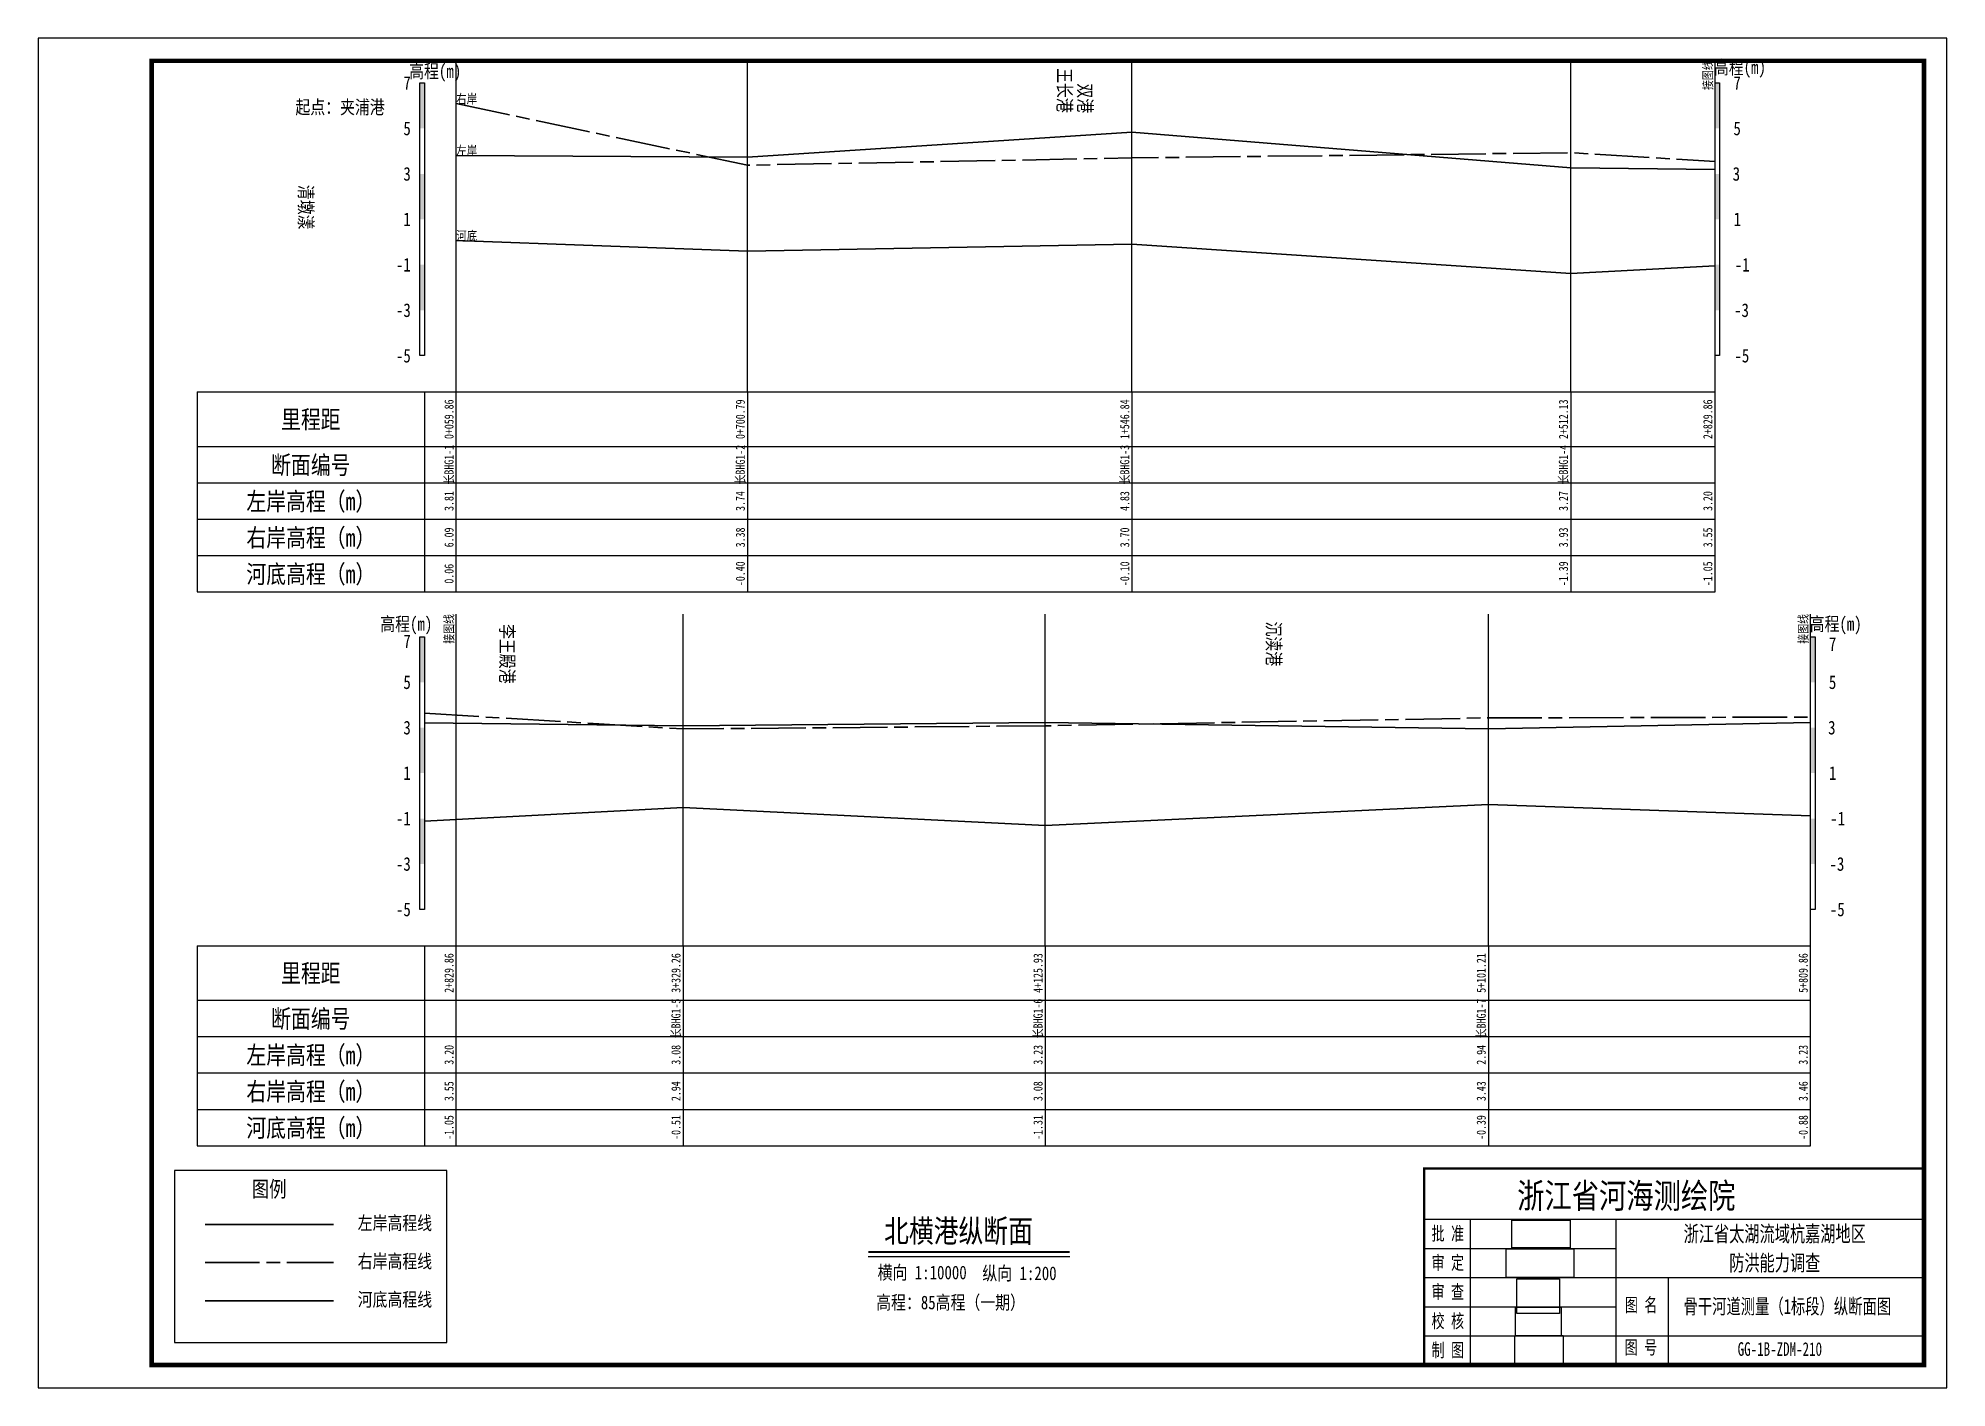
# Model space of a CAD drawing. Extents: x 529382 to 536292, y 3419671 to 3423811.
# Drawn here: x 533799.6 to 534219.6, y 3419671.3 to 3419968.3 of the extents above; entities that cross this region are included whole.
import ezdxf
from ezdxf.enums import TextEntityAlignment as Align

# ---------------------------------------------------------------- set-up
doc = ezdxf.new("R2010")
doc.units = 0
doc.header["$LTSCALE"] = 0.5
doc.linetypes.add('ACAD_ISO08W100', pattern=[36, 24, -3, 6, -3])
doc.layers.get('0').update_dxf_attribs({"linetype": 'CONTINUOUS'})
for name, color, linetype, lineweight in [('00右岸断面线', 5, 'ACAD_ISO08W100', 30), ('00左岸断面线', 6, 'CONTINUOUS', 30), ('00河底高程', 2, 'CONTINUOUS', 30), ('xxxx', 6, 'CONTINUOUS', 30)]:
    doc.layers.add(name, color=color, linetype=linetype, lineweight=lineweight)
for name, color, linetype in [('tab', 9, 'CONTINUOUS'), ('TEXT', 7, 'CONTINUOUS'), ('zdm1', 2, 'CONTINUOUS'), ('zh', 9, 'CONTINUOUS'), ('图框', 7, 'CONTINUOUS'), ('标注', 7, 'CONTINUOUS'), ('纵断面曲线名称', 7, 'CONTINUOUS'), ('高程标尺', 3, 'CONTINUOUS')]:
    doc.layers.add(name, color=color, linetype=linetype)
doc.styles.add('HZ', font='fangsong_GB2312.ttf', dxfattribs={"width": 0.8})
doc.styles.add('tk2', font='fangsong_GB2312.ttf', dxfattribs={"width": 0.8})
doc.styles.add('交叉标注', font='fangsong_GB2312.ttf', dxfattribs={"width": 0.8})
picture_1 = doc.add_image_def('image1.tif', size_in_pixel=(413, 175))
picture_2 = doc.add_image_def('image2.tif', size_in_pixel=(364, 223))
picture_3 = doc.add_image_def('image3.tif', size_in_pixel=(379, 181))
picture_4 = doc.add_image_def('image4.tif', size_in_pixel=(244, 153))
picture_5 = doc.add_image_def('image5.tif', size_in_pixel=(332, 273))

msp = doc.modelspace()

# ---------------------------------------------------------------- texts
at = {"layer": 'tab', "color": 3, "style": 'HZ', "width": 0.8}
for s, p in [('0+059.86', (533891.6, 3419884.49)), ('0+700.79', (533955.7, 3419884.49)), ('1+546.84', (534040.3, 3419884.49)), ('2+512.13', (534136.83, 3419884.49)), ('2+829.86', (534168.6, 3419884.49)), ('长BHG1-1', (533891.6, 3419874.49)), ('长BHG1-2', (533955.7, 3419874.49)), ('长BHG1-3', (534040.3, 3419874.49)), ('长BHG1-4', (534136.83, 3419874.49)), ('3.81', (533891.6, 3419866.49)), ('3.74', (533955.7, 3419866.49)), ('4.83', (534040.3, 3419866.49)), ('3.27', (534136.83, 3419866.49)), ('3.20', (534168.6, 3419866.49)), ('6.09', (533891.6, 3419858.49)), ('3.38', (533955.7, 3419858.49)), ('3.70', (534040.3, 3419858.49)), ('3.93', (534136.83, 3419858.49)), ('3.55', (534168.6, 3419858.49)), ('0.06', (533891.6, 3419850.49)), ('-0.40', (533955.7, 3419850.49)), ('-0.10', (534040.3, 3419850.49)), ('-1.39', (534136.83, 3419850.49)), ('-1.05', (534168.6, 3419850.49)), ('2+829.86', (533891.6, 3419762.63)), ('3+329.26', (533941.54, 3419762.63)), ('4+125.93', (534021.21, 3419762.63)), ('5+101.21', (534118.74, 3419762.63)), ('5+809.86', (534189.6, 3419762.63)), ('长BHG1-5', (533941.54, 3419752.63)), ('长BHG1-6', (534021.21, 3419752.63)), ('长BHG1-7', (534118.74, 3419752.63)), ('3.20', (533891.6, 3419744.63)), ('3.08', (533941.54, 3419744.63)), ('3.23', (534021.21, 3419744.63)), ('2.94', (534118.74, 3419744.63)), ('3.23', (534189.6, 3419744.63)), ('3.55', (533891.6, 3419736.63)), ('2.94', (533941.54, 3419736.63)), ('3.08', (534021.21, 3419736.63)), ('3.43', (534118.74, 3419736.63)), ('3.46', (534189.6, 3419736.63)), ('-1.05', (533891.6, 3419728.63)), ('-0.51', (533941.54, 3419728.63)), ('-1.31', (534021.21, 3419728.63)), ('-0.39', (534118.74, 3419728.63)), ('-0.88', (534189.6, 3419728.63))]:
    msp.add_text(s, height=2, rotation=90, dxfattribs=at).set_placement(p, align=Align.BOTTOM_CENTER)
for s, p in [('里程距', (533859.6, 3419884.49)), ('断面编号', (533859.6, 3419874.49)), ('左岸高程（m）', (533859.6, 3419866.49)), ('右岸高程（m）', (533859.6, 3419858.49)), ('河底高程（m）', (533859.6, 3419850.49)), ('里程距', (533859.6, 3419762.63)), ('断面编号', (533859.6, 3419752.63)), ('左岸高程（m）', (533859.6, 3419744.63)), ('右岸高程（m）', (533859.6, 3419736.63)), ('河底高程（m）', (533859.6, 3419728.63))]:
    msp.add_text(s, height=3.999, dxfattribs=at).set_placement(p, align=Align.MIDDLE)
at = {"layer": 'zh', "color": 3, "style": 'HZ', "width": 0.8}
for p in [(534168.6, 3419963.49), (533891.6, 3419841.63), (534189.6, 3419841.63)]:
    msp.add_text('接图线', height=2, rotation=90, dxfattribs=at).set_placement(p, align=Align.BOTTOM_RIGHT)
at = {"layer": '图框', "color": 0, "style": 'HZ', "width": 0.8}
msp.add_text('北横港纵断面', height=5, dxfattribs=at).set_placement((534002.12, 3419705.94), align=Align.MIDDLE)
for s, p in [('横向 1:10000', (533984.32, 3419695.23)), ('纵向 1:200', (534007.37, 3419695.06)), ('高程：85高程（一期）', (533984.01, 3419688.64))]:
    msp.add_text(s, height=3, dxfattribs=at).set_placement(p)
at = {"layer": '标注', "linetype": 'Continuous', "style": '交叉标注', "width": 0.8}
for s, p in [('王长港', (534023.97, 3419961.77)), ('双港', (534028.48, 3419958.4)), ('清墩漾', (533857.03, 3419936.06)), ('李王殿港 ', (533901.31, 3419839.41)), ('沉渎港', (534069.99, 3419839.98))]:
    msp.add_text(s, height=3, rotation=270, dxfattribs=at).set_placement(p)
at = {"layer": '标注', "linetype": 'Continuous', "style": 'HZ', "width": 0.8}
msp.add_text('起点：夹浦港 ', height=3, dxfattribs=at).set_placement((533866.85, 3419953.22), align=Align.MIDDLE)
at = {"layer": '纵断面曲线名称', "color": 3, "style": 'HZ', "width": 0.8}
msp.add_text('右岸', height=2.1, dxfattribs=at).set_placement((533891.6, 3419953.94))
at = {"layer": '纵断面曲线名称', "color": 2, "style": 'HZ', "width": 0.8}
msp.add_text('左岸', height=2.1, dxfattribs=at).set_placement((533891.6, 3419942.54))
at = {"layer": '纵断面曲线名称', "color": 4, "style": 'HZ', "width": 0.8}
msp.add_text('河底', height=2.1, dxfattribs=at).set_placement((533891.6, 3419923.79))
at = {"layer": '高程标尺', "style": 'HZ', "width": 0.8}
for p in [(534174.07, 3419960.44), (533886.96, 3419959.58), (533880.6, 3419837.94), (534195.15, 3419837.95)]:
    msp.add_text('高程(m)', height=3, dxfattribs=at).set_placement(p, align=Align.CENTER)
for s, p in [('7', (533881.6, 3419958.49)), ('7', (534174.28, 3419958.49)), ('5', (533881.6, 3419948.49)), ('5', (534174.28, 3419948.49)), ('3', (533881.6, 3419938.49)), ('3', (534174.11, 3419938.49)), ('1', (533881.6, 3419928.49)), ('1', (534174.32, 3419928.49)), ('-1', (533881.6, 3419918.49)), ('-1', (534176.21, 3419918.49)), ('-3', (533881.6, 3419908.49)), ('-3', (534176.05, 3419908.49)), ('-5', (533881.6, 3419898.49)), ('-5', (534176.13, 3419898.49)), ('7', (533881.6, 3419835.63)), ('7', (534195.28, 3419835.01)), ('5', (533881.6, 3419826.63)), ('5', (534195.28, 3419826.63)), ('3', (533881.6, 3419816.63)), ('3', (534195.11, 3419816.63)), ('1', (533881.6, 3419806.63)), ('1', (534195.32, 3419806.63)), ('-1', (533881.6, 3419796.63)), ('-1', (534197.21, 3419796.63)), ('-3', (533881.6, 3419786.63)), ('-3', (534197.05, 3419786.63)), ('-5', (533881.6, 3419776.63)), ('-5', (534197.13, 3419776.63))]:
    msp.add_text(s, height=3, dxfattribs=at).set_placement(p, align=Align.MIDDLE_RIGHT)

# ---------------------------------------------------------------- blocks, each defined once
blk = doc.blocks.new('A$C0B9647FD')
at = {"lineweight": 100, "const_width": 0.5}
blk.add_lwpolyline([(0, 43.28), (-110, 43.28), (-110, 0), (0, 0), (0, 43.28)], dxfattribs=at)
at = {"layer": 'TEXT', "color": 0}
for p, q in [((-110, 32.08, 0), (0, 32.08, 0)), ((-99.92, 32.08, 0), (-99.92, 6.42, 0)), ((-67.83, 32.08, 0), (-67.83, 6.42, 0)), ((-110, 25.67, 0), (-67.83, 25.67, 0)), ((-110, 19.25, 0), (-67.83, 19.25, 0)), ((-67.83, 19.25, 0), (0, 19.25, 0)), ((-56.35, 19.25, 0), (-56.35, 0, 0)), ((-110, 12.83, 0), (-67.83, 12.83, 0)), ((-110, 6.42, 0), (0, 6.42, 0)), ((-99.92, 6.42, 0), (-99.92, 0, 0)), ((-67.83, 6.42, 0), (-67.83, 0, 0))]:
    blk.add_line(p, q, dxfattribs=at)
at = {"layer": 'TEXT', "color": 7, "ltscale": 8, "style": 'tk2'}
for tag, p, height, width in [('浙江省水利水电技术咨询中心', (-89.53, 34.51, 0), 5.5, 0.8), ('批准', (-108.38, 27.45, 0), 3, 0.7), ('审定', (-108.38, 21.04, 0), 3, 0.7), ('审 查', (-108.38, 14.62, 0), 3, 0.7), ('图名', (-65.84, 11.75, 0), 3, 0.7), ('校 核', (-108.38, 8.2, 0), 3, 0.7), ('制 图', (-108.38, 1.79, 0), 3, 0.7), ('图号', (-65.89, 2.42, 0), 3, 0.7)]:
    blk.add_attdef(tag, p, '', height=height, dxfattribs=dict(at, width=width))
at = {"layer": 'TEXT', "color": 0, "style": 'tk2', "width": 0.7}
for tag, height, p in [('浙江省太湖流域杭嘉湖地区', 3.5, (-32.86, 28.9, -206.67)), ('防洪能力调查', 3.5, (-32.86, 22.5, -206.67)), ('骨干河道测量（*标段）水系图', 3.3, (-30.1, 12.93, -206.67)), ('HJH-01', 3, (-31.74, 3.53, -206.67))]:
    blk.add_attdef(tag, text='', height=height, dxfattribs=at).set_placement(p, align=Align.MIDDLE_CENTER)
blk = doc.blocks.new('A$C72737839')
at = {"linetype": 'Continuous'}
blk.add_lwpolyline([(59.94, 0), (59.94, 37.85), (0, 37.85)], dxfattribs=at)
at = {"linetype": 'Continuous', "flags": 128}
for points in [[(0, 37.85), (0, 0)], [(0, 0), (59.94, 0)]]:
    blk.add_lwpolyline(points, dxfattribs=at)
at = {"layer": '00右岸断面线', "color": 5, "lineweight": 30}
blk.add_line((6.73, 17.55), (35.02, 17.55), dxfattribs=at)
at = {"layer": '00河底高程', "color": 2, "lineweight": 30}
blk.add_line((6.73, 9.13), (35.02, 9.13), dxfattribs=at)
at = {"layer": 'xxxx', "color": 6, "lineweight": 30}
blk.add_line((6.73, 25.97), (35.02, 25.97), dxfattribs=at)
at = {"layer": 'tab', "color": 0, "style": 'HZ', "width": 0.8}
blk.add_text('图例', height=3.5, dxfattribs=at).set_placement((20.83, 33.8), align=Align.MIDDLE)
at = {"layer": 'zdm1', "linetype": 'Continuous', "style": 'HZ', "width": 0.8}
for s, p in [('左岸高程线', (48.5, 26.33)), ('右岸高程线', (48.5, 17.91)), ('河底高程线', (48.5, 9.49))]:
    blk.add_text(s, height=3, dxfattribs=at).set_placement(p, align=Align.MIDDLE)

# ---------------------------------------------------------------- linework, layer by layer
at = {"layer": '00右岸断面线', "flags": 128}
for points in [[(533891.6, 3419953.94), (533955.7, 3419940.39), (534040.3, 3419941.99), (534136.83, 3419943.14), (534168.6, 3419941.21)], [(533884.6, 3419819.78), (533941.54, 3419816.33), (534021.21, 3419817.03), (534118.74, 3419818.78), (534189.6, 3419818.94)]]:
    msp.add_lwpolyline(points, dxfattribs=at)
at = {"layer": '00左岸断面线', "flags": 128}
for points in [[(533891.6, 3419942.54), (533955.7, 3419942.19), (534040.3, 3419947.64), (534136.83, 3419939.84), (534168.6, 3419939.47)], [(533884.6, 3419817.69), (533941.54, 3419817.03), (534021.21, 3419817.78), (534118.74, 3419816.33), (534189.6, 3419817.77)]]:
    msp.add_lwpolyline(points, dxfattribs=at)
at = {"layer": '00河底高程', "flags": 128}
for points in [[(533891.6, 3419923.79), (533955.7, 3419921.49), (534040.3, 3419922.99), (534136.83, 3419916.54), (534168.6, 3419918.25)], [(533884.6, 3419796.01), (533941.54, 3419799.08), (534021.21, 3419795.08), (534118.74, 3419799.68), (534189.6, 3419797.25)]]:
    msp.add_lwpolyline(points, dxfattribs=at)
at = {"layer": 'tab'}
for p, q in [((533834.6, 3419890.49), (534168.6, 3419890.49)), ((533834.6, 3419890.49), (533834.6, 3419846.49)), ((533884.6, 3419890.49), (533884.6, 3419846.49)), ((533891.6, 3419846.49), (533891.6, 3419890.49)), ((533955.7, 3419890.49), (533955.7, 3419846.49)), ((534040.3, 3419890.49), (534040.3, 3419846.49)), ((534136.83, 3419890.49), (534136.83, 3419846.49)), ((534168.6, 3419846.49), (534168.6, 3419890.49)), ((533834.6, 3419878.49), (534168.6, 3419878.49)), ((533834.6, 3419870.49), (534168.6, 3419870.49)), ((533834.6, 3419862.49), (534168.6, 3419862.49)), ((533834.6, 3419854.49), (534168.6, 3419854.49)), ((533834.6, 3419846.49), (534168.6, 3419846.49)), ((533834.6, 3419768.63), (534189.6, 3419768.63)), ((533834.6, 3419768.63), (533834.6, 3419724.63)), ((533884.6, 3419768.63), (533884.6, 3419724.63)), ((533891.6, 3419724.63), (533891.6, 3419768.63)), ((533941.54, 3419768.63), (533941.54, 3419724.63)), ((534021.21, 3419768.63), (534021.21, 3419724.63)), ((534118.74, 3419768.63), (534118.74, 3419724.63)), ((534189.6, 3419724.63), (534189.6, 3419768.63)), ((533834.6, 3419756.63), (534189.6, 3419756.63)), ((533834.6, 3419748.63), (534189.6, 3419748.63)), ((533834.6, 3419740.63), (534189.6, 3419740.63)), ((533834.6, 3419732.63), (534189.6, 3419732.63)), ((533834.6, 3419724.63), (534189.6, 3419724.63))]:
    msp.add_line(p, q, dxfattribs=at)
at = {"layer": 'zh', "color": 6}
for p, q in [((533891.6, 3419890.49), (533891.6, 3419963.49)), ((533955.7, 3419890.49), (533955.7, 3419963.49)), ((534040.3, 3419890.49), (534040.3, 3419963.49)), ((534136.83, 3419890.49), (534136.83, 3419963.49)), ((533941.54, 3419768.63), (533941.54, 3419841.63)), ((534021.21, 3419768.63), (534021.21, 3419841.63)), ((534118.74, 3419768.63), (534118.74, 3419841.63))]:
    msp.add_line(p, q, dxfattribs=at)
at = {"layer": 'zh'}
for p, q in [((534168.6, 3419890.49), (534168.6, 3419963.49)), ((533891.6, 3419768.63), (533891.6, 3419841.63)), ((534189.6, 3419768.63), (534189.6, 3419841.63))]:
    msp.add_line(p, q, dxfattribs=at)
at = {"layer": '图框', "flags": 128}
msp.add_lwpolyline([(533799.6, 3419671.35), (534219.6, 3419671.35), (534219.6, 3419968.35), (533799.6, 3419968.35)], close=True, dxfattribs=at)
at = {"layer": '图框', "const_width": 1, "flags": 128}
msp.add_lwpolyline([(533824.6, 3419676.35), (534214.6, 3419676.35), (534214.6, 3419963.35), (533824.6, 3419963.35)], close=True, dxfattribs=at)
at = {"layer": '图框', "color": 0, "const_width": 0.5, "flags": 128}
msp.add_lwpolyline([(533982.28, 3419701.24), (534026.62, 3419701.24)], dxfattribs=at)
at = {"layer": '图框', "color": 0, "flags": 128}
msp.add_lwpolyline([(533982.28, 3419700.24), (534026.62, 3419700.24)], dxfattribs=at)
at = {"layer": '高程标尺', "flags": 128}
for points in [[(533883.6, 3419898.49), (533883.6, 3419958.49), (533884.6, 3419958.49), (533884.6, 3419898.49)], [(534168.6, 3419898.49), (534168.6, 3419958.49), (534169.6, 3419958.49), (534169.6, 3419898.49)], [(533883.6, 3419776.63), (533883.6, 3419836.63), (533884.6, 3419836.63), (533884.6, 3419776.63)], [(534189.6, 3419776.63), (534189.6, 3419836.63), (534190.6, 3419836.63), (534190.6, 3419776.63)]]:
    msp.add_lwpolyline(points, close=True, dxfattribs=at)
at = {"layer": '高程标尺'}
for points in [[(533883.6, 3419948.49), (533884.6, 3419948.49), (533883.6, 3419958.49), (533884.6, 3419958.49)], [(534168.6, 3419948.49), (534169.6, 3419948.49), (534168.6, 3419958.49), (534169.6, 3419958.49)], [(533883.6, 3419928.49), (533884.6, 3419928.49), (533883.6, 3419938.49), (533884.6, 3419938.49)], [(534168.6, 3419928.49), (534169.6, 3419928.49), (534168.6, 3419938.49), (534169.6, 3419938.49)], [(533883.6, 3419908.49), (533884.6, 3419908.49), (533883.6, 3419918.49), (533884.6, 3419918.49)], [(534168.6, 3419908.49), (534169.6, 3419908.49), (534168.6, 3419918.49), (534169.6, 3419918.49)], [(533883.6, 3419826.63), (533884.6, 3419826.63), (533883.6, 3419836.63), (533884.6, 3419836.63)], [(534189.6, 3419826.63), (534190.6, 3419826.63), (534189.6, 3419836.63), (534190.6, 3419836.63)], [(533883.6, 3419806.63), (533884.6, 3419806.63), (533883.6, 3419816.63), (533884.6, 3419816.63)], [(534189.6, 3419806.63), (534190.6, 3419806.63), (534189.6, 3419816.63), (534190.6, 3419816.63)], [(533883.6, 3419786.63), (533884.6, 3419786.63), (533883.6, 3419796.63), (533884.6, 3419796.63)], [(534189.6, 3419786.63), (534190.6, 3419786.63), (534189.6, 3419796.63), (534190.6, 3419796.63)]]:
    msp.add_solid(points, dxfattribs=at)

# ---------------------------------------------------------------- block references
at = {"layer": '图框', "linetype": 'Continuous'}
msp.add_blockref('A$C0B9647FD', (534214.6, 3419676.35), dxfattribs=at).add_auto_attribs({'图号': '图 号', '图名': '图 名', '批准': '批 准', '校 核': '校 核', '审 查': '审 查', '审定': '审 定', '制 图': '制 图', '浙江省水利水电技术咨询中心': '浙江省河海测绘院', 'HJH-01': 'GG-1B-ZDM-210', '骨干河道测量（*标段）水系图': '骨干河道测量（1标段）纵断面图', '浙江省太湖流域杭嘉湖地区': '浙江省太湖流域杭嘉湖地区', '防洪能力调查': '防洪能力调查'})
msp.add_blockref('A$C72737839', (533829.6, 3419681.35), dxfattribs=at)

msp.set_redraw_order([(e.dxf.handle, doc.entitydb.next_handle()) for e in msp.query("TEXT MTEXT ATTDEF DIMENSION ARC_DIMENSION")])  # texts and dimensions are drawn at this point

# ---------------------------------------------------------------- pictures from other files: only their frames are drawn
at = {"linetype": 'Continuous'}
image = msp.add_image(picture_3, insert=(534123.91, 3419702.14), size_in_units=(12.82, 6.12), dxfattribs=at)
image.dxf.flags = 15
image = msp.add_image(picture_1, insert=(534122.62, 3419695.6, 0), size_in_units=(14.89, 6.31), dxfattribs=at)
image.dxf.flags = 15
image = msp.add_image(picture_5, insert=(534125.01, 3419687.67), size_in_units=(9.33, 7.67), dxfattribs=at)
image.dxf.flags = 15
image = msp.add_image(picture_4, insert=(534124.72, 3419682.8), size_in_units=(10.01, 6.28), dxfattribs=at)
image.dxf.flags = 15
image = msp.add_image(picture_2, insert=(534124.54, 3419676.36), size_in_units=(10.62, 6.51), dxfattribs=at)
image.dxf.flags = 15

doc.saveas('drawing.dxf')
